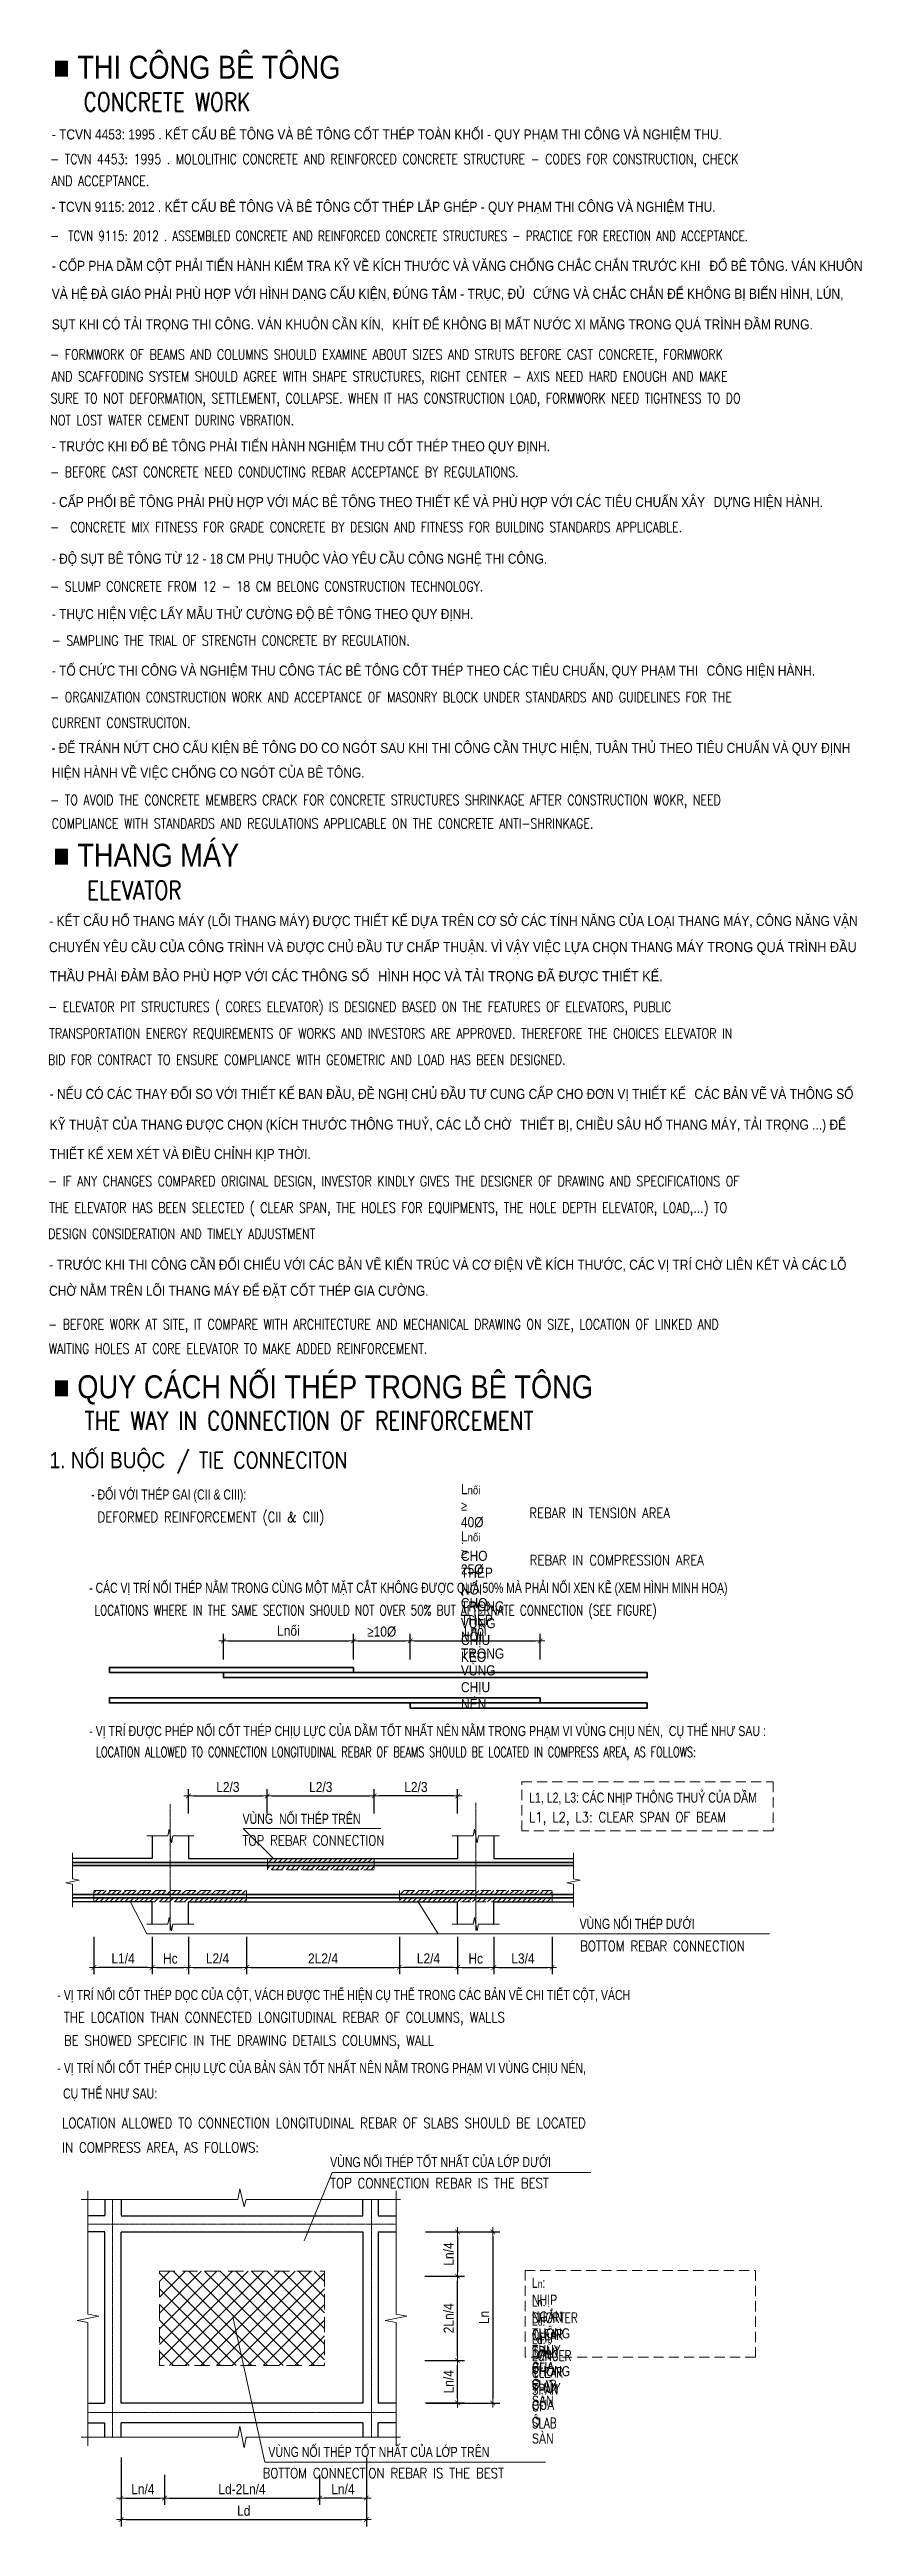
# Model space of a CAD drawing. Header units: millimetres. Extents: x 408913 to 1237273, y -191467 to -86666.
# Drawn here: x 542336 to 560046, y -185323 to -131359 of the extents above; entities that cross this region are included whole.
import ezdxf
from ezdxf.enums import TextEntityAlignment as Align

# ---------------------------------------------------------------- set-up
doc = ezdxf.new("R2010")
doc.units = ezdxf.units.MM
doc.header["$LTSCALE"] = 35
doc.header["$PDMODE"] = 3
for name, pattern in [('CENTER2', [1.125, 0.75, -0.125, 0.125, -0.125]), ('DASHED2', [0.375, 0.25, -0.125]), ('HIDDEN', [9.525, 6.35, -3.175])]:
    doc.linetypes.add(name, pattern=pattern)
for name, color, linetype, lineweight in [('01AXIS', 5, 'CENTER2', 15), ('02DIM', 1, 'Continuous', 18), ('03BORDER', 3, 'Continuous', 25), ('04HIDDEN', 8, 'HIDDEN', 20), ('08MATERIAL', 9, 'Continuous', 9), ('14PATH', 1, 'Continuous', 15), ('NDC_S_DIM', 1, 'Continuous', 9), ('NDC_S_ENG TEXT', 2, 'Continuous', 9), ('NDC_S_HATCH MATERIAL', 8, 'Continuous', 13), ('NDC_S_REBAR', 4, 'Continuous', 35), ('NDC_S_VN TEXT', 7, 'Continuous', 9)]:
    doc.layers.add(name, color=color, linetype=linetype, lineweight=lineweight)
doc.layers.add('DIM', color=1, linetype='Continuous')
doc.styles.add('NDC_ARIAL', font='arial.ttf', dxfattribs={"width": 0.85})
doc.styles.add('NDC_ROMANS', font='romans.shx', dxfattribs={"width": 0.8})
doc.dimstyles.new('NDC_1-100', dxfattribs={"dimscale": 100, "dimtxt": 2.2, "dimasz": 1, "dimexe": 1.5, "dimexo": 2, "dimgap": 0.8, "dimtad": 1, "dimdec": 0, "dimdsep": 46, "dimtxsty": 'NDC_ARIAL', "dimblk": 'DIMMARK', "dimcen": 49999.938995, "dimdle": 1.5, "dimclrd": 1, "dimclre": 1, "dimclrt": 3, "dimadec": 0, "dimazin": 0, "dimtfac": 1, "dimtdec": 0, "dimtix": 1, "dimtmove": 2, "dimatfit": 3, "dimfxl": 1, "dimarcsym": 0})
pattern_1 = [(45, (502524.425, 2037321.985), (-54.262588, 54.262588), [])]

msp = doc.modelspace()

# ---------------------------------------------------------------- texts
at = {"layer": 'NDC_S_ENG TEXT', "style": 'NDC_ROMANS'}
for s, height, width, p in [('CONCRETE WORK', 400, 0.8, (543079.8, -132699.4)), ('- TCVN 4453: 1995 . MOLOLITHIC CONCRETE AND REINFORCED CONCRETE STRUCTURE - CODES FOR CONSTRUCTION, CHECK', 220, 0.8, (542352.3, -133855.5)), ('AND ACCEPTANCE.', 220, 0.8, (542377.4, -134332.2)), ('- ', 220, 0.8, (542352.3, -135530.2)), ('TCVN 9115: 2012 . ASSEMBLED CONCRETE AND REINFORCED CONCRETE STRUCTURES - PRACTICE FOR ERECTION AND ACCEPTANCE.', 220, 0.75, (542746.2, -135530.2)), ('- FORMWORK OF BEAMS AND COLUMNS SHOULD EXAMINE ABOUT SIZES AND STRUTS BEFORE CAST CONCRETE, FORMWORK', 220, 0.8, (542352.3, -138114.2)), ('AND SCAFFODING SYSTEM SHOULD AGREE WITH SHAPE STRUCTURES, RIGHT CENTER - AXIS NEED HARD ENOUGH AND MAKE', 220, 0.8, (542377.4, -138590.9)), ('SURE TO NOT DEFORMATION, SETTLEMENT, COLLAPSE. WHEN IT HAS CONSTRUCTION LOAD, FORMWORK NEED TIGHTNESS TO DO', 220, 0.8, (542360.7, -139067.6)), ('NOT LOST WATER CEMENT DURING VBRATION.', 220, 0.8, (542352.3, -139544.2)), ('- BEFORE CAST CONCRETE NEED CONDUCTING REBAR ACCEPTANCE BY REGULATIONS.', 220, 0.8, (542352.3, -140673.5)), ('-  CONCRETE MIX FITNESS FOR GRADE CONCRETE BY DESIGN AND FITNESS FOR BUILDING STANDARDS APPLICABLE.', 220, 0.8, (542352.3, -141873.6)), ('- SLUMP CONCRETE FROM 12 - 18 CM BELONG CONSTRUCTION TECHNOLOGY.', 220, 0.8, (542352.3, -143165.6)), ('- SAMPLING THE TRIAL OF STRENGTH CONCRETE BY REGULATION.', 220, 0.8, (542385.8, -144345.1)), ('- ORGANIZATION CONSTRUCTION WORK AND ACCEPTANCE OF MASONRY BLOCK UNDER STANDARDS AND GUIDELINES FOR THE', 220, 0.8, (542352.3, -145578.8)), ('CURRENT CONSTRUCITON.', 220, 0.8, (542385.8, -146136.8)), ('- TO AVOID THE CONCRETE MEMBERS CRACK FOR CONCRETE STRUCTURES SHRINKAGE AFTER CONSTRUCTION WOKR, NEED', 220, 0.8, (542352.3, -147819.9)), ('COMPLIANCE WITH STANDARDS AND REGULATIONS APPLICABLE ON THE CONCRETE ANTI-SHRINKAGE.', 220, 0.8, (542385.8, -148332.7)), ('ELEVATOR', 400, 0.8, (543157, -149876.5)), ('- ELEVATOR PIT STRUCTURES ( CORES ELEVATOR) IS DESIGNED BASED ON THE FEATURES OF ELEVATORS, PUBLIC', 220, 0.8, (542305.8, -152326.9)), ('TRANSPORTATION ENERGY REQUIREMENTS OF WORKS AND INVESTORS ARE APPROVED. THEREFORE THE CHOICES ELEVATOR IN', 220, 0.8, (542331, -152908)), ('BID FOR CONTRACT TO ENSURE COMPLIANCE WITH GEOMETRIC AND LOAD HAS BEEN DESIGNED.', 220, 0.8, (542305.8, -153478.6)), ('- IF ANY CHANGES COMPARED ORIGINAL DESIGN, INVESTOR KINDLY GIVES THE DESIGNER OF DRAWING AND SPECIFICATIONS OF', 220, 0.8, (542305.8, -156124.4)), ('THE ELEVATOR HAS BEEN SELECTED ( CLEAR SPAN, THE HOLES FOR EQUIPMENTS, THE HOLE DEPTH ELEVATOR, LOAD,...) TO', 220, 0.8, (542332.1, -156701)), ('DESIGN CONSIDERATION AND TIMELY ADJUSTMENT', 220, 0.8, (542306.9, -157268.7)), ('- BEFORE WORK AT SITE, IT COMPARE WITH ARCHITECTURE AND MECHANICAL DRAWING ON SIZE, LOCATION OF LINKED AND', 220, 0.8, (542305.8, -159242.4)), ('WAITING HOLES AT CORE ELEVATOR TO MAKE ADDED REINFORCEMENT.', 220, 0.8, (542322.6, -159773)), ('TOP REBAR CONNECTION', 220, 0.85, (546546.9, -170487.4)), ('BOTTOM REBAR CONNECTION', 220, 0.85, (553908.1, -172787.4)), ('TOP CONNECTION REBAR IS THE BEST', 220, 0.85, (548456.7, -177955.2)), ('BOTTOM CONNECTION REBAR IS THE BEST', 220, 0.85, (546982.7, -184270))]:
    msp.add_text(s, height=height, dxfattribs=dict(at, width=width)).set_placement(p)
for s, height, width, p in [('/ TIE CONNECITON', 350, 0.85, (545111.2, -162092.7)), ('DEFORMED REINFORCEMENT (CII & CIII)', 220, 0.85, (543383.7, -163329.4)), ('REBAR IN TENSION AREA', 220, 0.85, (552799.2, -163242)), ('REBAR IN COMPRESSION AREA', 220, 0.85, (552809.2, -164269.8)), ('LOCATIONS WHERE IN THE SAME SECTION SHOULD NOT OVER 50%%% BUT ALTERNATE CONNECTION (SEE FIGURE)', 220, 0.75, (543319, -165363.7)), ('LOCATION ALLOWED TO CONNECTION LONGITUDINAL REBAR OF BEAMS SHOULD BE LOCATED IN COMPRESS AREA, AS FOLLOWS:', 220, 0.7, (543349.2, -168450.5)), ('L1, L2, L3: CLEAR SPAN OF BEAM', 220, 0.85, (552795.9, -169870.6)), ('THE LOCATION THAN CONNECTED LONGITUDINAL REBAR OF COLUMNS, WALLS ', 220, 0.85, (542651.3, -174230.4)), ('BE SHOWED SPECIFIC IN THE DRAWING DETAILS COLUMNS, WALL', 220, 0.85, (542651.3, -174736.4)), ('LOCATION ALLOWED TO CONNECTION LONGITUDINAL REBAR OF SLABS SHOULD BE LOCATED ', 220, 0.85, (542612.2, -176533.4)), ('IN COMPRESS AREA, AS FOLLOWS:', 220, 0.85, (542612.2, -177064.4))]:
    msp.add_text(s, height=height, dxfattribs=dict(at, width=width)).set_placement(p, align=Align.MIDDLE_LEFT)
at = {"layer": 'NDC_S_ENG TEXT', "attachment_point": 1, "style": 'NDC_ROMANS'}
for s, insert, char_height, width in [('THE WAY IN CONNECTION OF REINFORCEMENT', (543099.6, -161032.8), 400, 15671.929), ('{\\W0.75;L\\H0.8x;n\\H1.25x;: SHORTER CLEAR SPAN OF SLAB}', (552857.9, -180300.8), 220, 0.75), ('{\\W0.75;L\\H0.8x;d\\H1.25x;: LONGER CLEAR SPAN OF SLAB}', (552857.9, -181125.3), 220, 0.75)]:
    msp.add_mtext(s, dxfattribs=dict(at, insert=insert, char_height=char_height, width=width))
at = {"layer": 'NDC_S_VN TEXT', "style": 'NDC_ARIAL'}
for s, height, width, p in [('■ THI CÔNG BÊ TÔNG', 500, 0.85, (542419.1, -131994.7)), ('- TCVN 4453: 1995 . KẾT CẤU BÊ TÔNG VÀ BÊ TÔNG CỐT THÉP TOÀN KHỐI - QUY PHẠM THI CÔNG VÀ NGHIỆM THU.', 220, 0.85, (542385.8, -133318.9)), ('- TCVN 9115: 2012 . KẾT CẤU BÊ TÔNG VÀ BÊ TÔNG CỐT THÉP LẮP GHÉP - QUY PHẠM THI CÔNG VÀ NGHIỆM THU.', 220, 0.85, (542377.5, -134895.5)), ('- CỐP PHA DẦM CỘT PHẢI TIẾN HÀNH KIỂM TRA KỸ VỀ KÍCH THƯỚC VÀ VĂNG CHỐNG CHẮC CHẮN TRƯỚC KHI ', 220, 0.85, (542385.8, -136180.9)), ('ĐỔ BÊ TÔNG. VÁN KHUÔN', 220, 0.85, (556728.8, -136180.9)), ('VÀ HỆ ĐÀ GIÁO PHẢI PHÙ HỢP VỚI HÌNH DẠNG CẤU KIỆN, ĐÚNG TÂM - TRỤC, ĐỦ ', 220, 0.85, (542385.8, -136790.9)), ('CỨNG VÀ CHẮC CHẮN ĐỂ KHÔNG BỊ BIẾN HÌNH, LÚN,', 220, 0.85, (552883.5, -136790.9)), ('SỤT KHI CÓ TẢI TRỌNG THI CÔNG. VÁN KHUÔN CẦN KÍN, ', 220, 0.85, (542385.8, -137457.2)), ('KHÍT ĐỂ KHÔNG BỊ MẤT NƯỚC XI MĂNG TRONG QUÁ TRÌNH ĐẦM RUNG.', 220, 0.85, (549813.8, -137457.2)), ('- TRƯỚC KHI ĐỔ BÊ TÔNG PHẢI TIẾN HÀNH NGHIỆM THU CỐT THÉP THEO QUY ĐỊNH.', 220, 0.85, (542385.8, -140114.4)), ('- CẤP PHỐI BÊ TÔNG PHẢI PHÙ HỢP VỚI MÁC BÊ TÔNG THEO THIẾT KẾ VÀ PHÙ HỢP VỚI CÁC TIÊU CHUẨN XÂY ', 220, 0.85, (542385.8, -141327.6)), ('DỰNG HIỆN HÀNH.', 220, 0.85, (556819.8, -141327.6)), ('- ĐỘ SỤT BÊ TÔNG TỪ 12 - 18 CM PHỤ THUỘC VÀO YÊU CẦU CÔNG NGHỆ THI CÔNG.', 220, 0.85, (542385.8, -142562.6)), ('- THỰC HIỆN VIỆC LẤY MẪU THỬ CƯỜNG ĐỘ BÊ TÔNG THEO QUY ĐỊNH.', 220, 0.85, (542385.8, -143767.9)), ('- TỔ CHỨC THI CÔNG VÀ NGHIỆM THU CÔNG TÁC BÊ TÔNG CỐT THÉP THEO CÁC TIÊU CHUẨN, QUY PHẠM THI ', 220, 0.85, (542385.8, -145000.5)), ('CÔNG HIỆN HÀNH.', 220, 0.85, (556667.9, -145000.5)), ('- ĐỂ TRÁNH NỨT CHO CẤU KIỆN BÊ TÔNG DO CO NGÓT SAU KHI THI CÔNG CẦN THỰC HIỆN, TUÂN THỦ THEO TIÊU CHUẨN VÀ QUY ĐỊNH', 220, 0.85, (542377.5, -146684.6)), ('HIỆN HÀNH VỀ VIỆC CHỐNG CO NGÓT CỦA BÊ TÔNG.', 220, 0.85, (542385.8, -147224)), ('■ THANG MÁY', 500, 0.85, (542419.1, -149162.6)), ('- KẾT CẤU HỐ THANG MÁY (LÕI THANG MÁY) ĐƯỢC THIẾT KẾ DỰA TRÊN CƠ SỞ CÁC TÍNH NĂNG CỦA LOẠI THANG MÁY, CÔNG NĂNG VẬN', 220, 0.85, (542331.1, -150455)), ('CHUYỂN YÊU CẦU CỦA CÔNG TRÌNH VÀ ĐƯỢC CHỦ ĐẦU TƯ CHẤP THUẬN. VÌ VẬY VIỆC LỰA CHỌN THANG ', 220, 0.85, (542326.4, -151023.6)), ('MÁY TRONG QUÁ TRÌNH ĐẦU', 220, 0.9, (556007.3, -151023.6)), ('THẦU PHẢI ĐẢM BẢO PHÙ HỢP VỚI CÁC THÔNG SỐ ', 220, 0.9, (542339.4, -151657)), ('HÌNH HỌC VÀ TẢI TRỌNG ĐÃ ĐƯỢC THIẾT KẾ.', 220, 0.9, (549504.8, -151657)), ('- NẾU CÓ CÁC THAY ĐỔI SO VỚI THIẾT KẾ BAN ĐẦU, ĐỀ NGHỊ CHỦ ĐẦU TƯ CUNG CẤP CHO ĐƠN VỊ THIẾT KẾ ', 220, 0.85, (542339.4, -154222.9)), ('CÁC BẢN VẼ VÀ THÔNG SỐ', 220, 0.85, (556402.2, -154222.9)), ('KỸ THUẬT CỦA THANG ĐƯỢC CHỌN (KÍCH THƯỚC THÔNG THUỶ, CÁC LỖ CHỜ ', 220, 0.85, (542340.5, -154890.5)), ('THIẾT BỊ, CHIỀU SÂU HỐ THANG MÁY, TẢI TRỌNG ...) ĐỂ', 220, 0.85, (552597.7, -154890.5)), ('THIẾT KẾ XEM XÉT VÀ ĐIỀU CHỈNH KỊP THỜI.', 220, 0.85, (542340.5, -155532)), ('- TRƯỚC KHI THI CÔNG CẦN ĐỐI CHIẾU VỚI CÁC BẢN VẼ KIẾN TRÚC VÀ CƠ ĐIỆN VỀ KÍCH THƯỚC, CÁC VỊ TRÍ CHỜ LIÊN KẾT VÀ CÁC LỖ', 220, 0.85, (542331.1, -157944.4)), ('CHỜ NẰM TRÊN LÕI THANG MÁY ĐỂ ĐẶT CỐT THÉP GIA CƯỜNG.', 220, 0.85, (542327.5, -158511.3)), ('■ QUY CÁCH NỐI THÉP TRONG BÊ TÔNG', 500, 0.85, (542419.1, -160743.2)), ('VÙNG  NỐI THÉP TRÊN', 220, 0.75, (546546.9, -170015.4)), ('VÙNG NỐI THÉP DƯỚI', 220, 0.75, (553897.6, -172304)), ('VÙNG NỐI THÉP TỐT NHẤT CỦA LỚP DƯỚI', 220, 0.75, (548456.7, -177493.2)), ('VÙNG NỐI THÉP TỐT NHẤT CỦA LỚP TRÊN', 220, 0.75, (547109.2, -183808.5))]:
    msp.add_text(s, height=height, dxfattribs=dict(at, width=width)).set_placement(p)
for s, height, width, p in [('1. NỐI BUỘC', 350, 0.85, (542339.4, -162092.7)), ('- ĐỐI VỚI THÉP GAI (CII & CIII):', 220, 0.75, (543242.7, -162840.7)), ('- CÁC VỊ TRÍ NỐI THÉP NẰM TRONG CÙNG MỘT MẶT CẮT KHÔNG ĐƯỢC QUÁ 50%%% MÀ PHẢI NỐI XEN KẼ (XEM HÌNH MINH HOẠ)', 220, 0.74, (543202.3, -164873.2)), ('- VỊ TRÍ ĐƯỢC PHÉP NỐI CỐT THÉP CHỊU LỰC CỦA DẦM TỐT NHẤT NÊN NẰM TRONG PHẠM VI VÙNG CHỊU NÉN,  CỤ THỂ NHƯ SAU :', 220, 0.75, (543202.3, -167993.3)), ('L1, L2, L3: CÁC NHỊP THÔNG THUỶ CỦA DẦM', 220, 0.75, (552795.9, -169443.6)), ('- VỊ TRÍ NỐI CỐT THÉP DỌC CỦA CỘT, VÁCH ĐƯỢC THỂ HIỆN CỤ THỂ TRONG CÁC BẢN VẼ CHI TIẾT CỘT, VÁCH', 220, 0.75, (542507.1, -173743.9)), ('- VỊ TRÍ NỐI CỐT THÉP CHỊU LỰC CỦA BẢN SÀN TỐT NHẤT NÊN NẰM TRONG PHẠM VI VÙNG CHỊU NÉN,', 220, 0.75, (542507.1, -175333.1)), ('CỤ THỂ NHƯ SAU:', 220, 0.75, (542631.5, -175890.6))]:
    msp.add_text(s, height=height, dxfattribs=dict(at, width=width)).set_placement(p, align=Align.MIDDLE_LEFT)
at = {"layer": 'NDC_S_VN TEXT', "char_height": 220, "width": 0.75, "attachment_point": 1, "style": 'NDC_ARIAL'}
for s, insert in [('L{\\H0.8x;nối} {\\fSymbol|b0|i0|c2|p18;\\H0.9583x;³} 40%%C  : CHO THÉP NỐI TRONG VÙNG CHỊU KÉO', (551308.9, -162614.9)), ('{\\fArial|b0|i0|c0|p34;\\W0.85;L\\H0.8x;nối\\H1.25x; \\fSymbol|b0|i0|c2|p18;\\H0.9583x;³\\fArial|b0|i0|c0|p34;\\H1.0435x; 25%%C  : CHO THÉP NỐI TRONG VÙNG CHỊU NÉN}', (551308.9, -163642.7)), ('{\\W0.75;L\\H0.8x;n\\H1.25x;: NHỊP NGẮN THÔNG THỦY CỦA Ô SÀN}', (552857.9, -179904.8)), ('{\\W0.75;L\\H0.8x;d\\H1.25x;: NHỊP DÀI THÔNG THỦY CỦA Ô SÀN}', (552857.9, -180729.3))]:
    msp.add_mtext(s, dxfattribs=dict(at, insert=insert))

# ---------------------------------------------------------------- blocks, each defined once
blk = doc.blocks.new('DIMMARK')
at = {"layer": 'NDC_S_DIM', "color": 1}
blk.add_line((-1.5, 0), (1, 0), dxfattribs=at)
at = {"layer": 'NDC_S_DIM', "color": 2, "const_width": 0.15}
blk.add_lwpolyline([(-0.5, -0.5), (0.5, 0.5)], dxfattribs=at)
blk = doc.blocks.new('*D2')
at = {"layer": 'DEFPOINTS', "color": 0, "ltscale": 30, "transparency": 16777216}
for p in [(548963, -166029), (546130, -166634), (548963, -166634)]:
    blk.add_point(p, dxfattribs=at)
at = {"layer": 'DIM', "color": 1, "lineweight": -2, "ltscale": 30, "transparency": 16777216}
for p, q in [((546130, -166434), (546130, -165879)), ((546230, -166029), (548863, -166029)), ((548963, -166434), (548963, -165879))]:
    blk.add_line(p, q, dxfattribs=at)
at = {"layer": 'DIM', "color": 1, "lineweight": -2, "ltscale": 30, "transparency": 16777216, "xscale": 100, "yscale": 100, "zscale": 100, "rotation": 180}
blk.add_blockref('DIMMARK', (546130, -166029), dxfattribs=at)
at = {"layer": 'DIM', "color": 1, "lineweight": -2, "ltscale": 30, "transparency": 16777216, "xscale": 100, "yscale": 100, "zscale": 100}
blk.add_blockref('DIMMARK', (548963, -166029), dxfattribs=at)
at = {"layer": 'DIM', "color": 3, "ltscale": 30, "transparency": 16777216, "insert": (547546, -165810), "char_height": 220, "attachment_point": 5, "style": 'NDC_ARIAL'}
blk.add_mtext('Lnối', dxfattribs=at)
blk = doc.blocks.new('*D3')
at = {"layer": 'DEFPOINTS', "color": 0, "ltscale": 30, "transparency": 16777216}
for p in [(553036, -166029), (550203, -166634), (553036, -166634)]:
    blk.add_point(p, dxfattribs=at)
at = {"layer": 'DIM', "color": 1, "lineweight": -2, "ltscale": 30, "transparency": 16777216}
for p, q in [((550203, -166434), (550203, -165879)), ((550303, -166029), (552936, -166029)), ((553036, -166434), (553036, -165879))]:
    blk.add_line(p, q, dxfattribs=at)
at = {"layer": 'DIM', "color": 1, "lineweight": -2, "ltscale": 30, "transparency": 16777216, "xscale": 100, "yscale": 100, "zscale": 100, "rotation": 180}
blk.add_blockref('DIMMARK', (550203, -166029), dxfattribs=at)
at = {"layer": 'DIM', "color": 1, "lineweight": -2, "ltscale": 30, "transparency": 16777216, "xscale": 100, "yscale": 100, "zscale": 100}
blk.add_blockref('DIMMARK', (553036, -166029), dxfattribs=at)
at = {"layer": 'DIM', "color": 3, "ltscale": 30, "transparency": 16777216, "insert": (551620, -165810), "char_height": 220, "attachment_point": 5, "style": 'NDC_ARIAL'}
blk.add_mtext('Lnối', dxfattribs=at)
blk = doc.blocks.new('*D4')
at = {"layer": 'DEFPOINTS', "color": 0, "ltscale": 30, "transparency": 16777216}
for p in [(550203, -166029), (548963, -166634), (550203, -166634)]:
    blk.add_point(p, dxfattribs=at)
at = {"layer": 'DIM', "color": 1, "lineweight": -2, "ltscale": 30, "transparency": 16777216}
for p, q in [((548963, -166434), (548963, -165879)), ((549063, -166029), (550103, -166029)), ((550203, -166434), (550203, -165879))]:
    blk.add_line(p, q, dxfattribs=at)
at = {"layer": 'DIM', "color": 1, "lineweight": -2, "ltscale": 30, "transparency": 16777216, "xscale": 100, "yscale": 100, "zscale": 100, "rotation": 180}
blk.add_blockref('DIMMARK', (548963, -166029), dxfattribs=at)
at = {"layer": 'DIM', "color": 1, "lineweight": -2, "ltscale": 30, "transparency": 16777216, "xscale": 100, "yscale": 100, "zscale": 100}
blk.add_blockref('DIMMARK', (550203, -166029), dxfattribs=at)
at = {"layer": 'DIM', "color": 3, "ltscale": 30, "transparency": 16777216, "insert": (549583, -165830), "char_height": 220, "attachment_point": 5, "style": 'NDC_ARIAL'}
blk.add_mtext('{\\fSymbol|b0|i0|c2|p17;³}10%%C', dxfattribs=at)
blk = doc.blocks.new('*D5')
at = {"layer": 'DEFPOINTS', "color": 0, "ltscale": 30, "transparency": 16777216}
for p in [(545366, -172280), (546636, -172280), (546636, -173143)]:
    blk.add_point(p, dxfattribs=at)
at = {"layer": 'DIM', "color": 1, "lineweight": -2, "ltscale": 30, "transparency": 16777216}
for p, q in [((545366, -172480), (545366, -173293)), ((546636, -172480), (546636, -173293)), ((545466, -173143), (546536, -173143))]:
    blk.add_line(p, q, dxfattribs=at)
at = {"layer": 'DIM', "color": 1, "lineweight": -2, "ltscale": 30, "transparency": 16777216, "xscale": 100, "yscale": 100, "zscale": 100, "rotation": 180}
blk.add_blockref('DIMMARK', (545366, -173143), dxfattribs=at)
at = {"layer": 'DIM', "color": 1, "lineweight": -2, "ltscale": 30, "transparency": 16777216, "xscale": 100, "yscale": 100, "zscale": 100}
blk.add_blockref('DIMMARK', (546636, -173143), dxfattribs=at)
at = {"layer": 'DIM', "color": 3, "ltscale": 30, "transparency": 16777216, "insert": (546001, -172949), "char_height": 220, "attachment_point": 5, "style": 'NDC_ARIAL'}
blk.add_mtext('L2/4', dxfattribs=at)
blk = doc.blocks.new('*D6')
at = {"layer": 'DEFPOINTS', "color": 0, "ltscale": 30, "transparency": 16777216}
for p in [(549967, -172280), (551238, -172280), (549967, -173143)]:
    blk.add_point(p, dxfattribs=at)
at = {"layer": 'DIM', "color": 1, "lineweight": -2, "ltscale": 30, "transparency": 16777216}
for p, q in [((549967, -172480), (549967, -173293)), ((551238, -172480), (551238, -173293)), ((551138, -173143), (550067, -173143))]:
    blk.add_line(p, q, dxfattribs=at)
at = {"layer": 'DIM', "color": 1, "lineweight": -2, "ltscale": 30, "transparency": 16777216, "xscale": 100, "yscale": 100, "zscale": 100, "rotation": 180}
blk.add_blockref('DIMMARK', (549967, -173143), dxfattribs=at)
at = {"layer": 'DIM', "color": 1, "lineweight": -2, "ltscale": 30, "transparency": 16777216, "xscale": 100, "yscale": 100, "zscale": 100}
blk.add_blockref('DIMMARK', (551238, -173143), dxfattribs=at)
at = {"layer": 'DIM', "color": 3, "ltscale": 30, "transparency": 16777216, "insert": (550602, -172949), "char_height": 220, "attachment_point": 5, "style": 'NDC_ARIAL'}
blk.add_mtext('L2/4', dxfattribs=at)
blk = doc.blocks.new('*D7')
at = {"layer": 'DEFPOINTS', "color": 0, "ltscale": 30, "transparency": 16777216}
for p in [(546636, -172280), (549967, -172280), (549967, -173143)]:
    blk.add_point(p, dxfattribs=at)
at = {"layer": 'DIM', "color": 1, "lineweight": -2, "ltscale": 30, "transparency": 16777216}
for p, q in [((546636, -172480), (546636, -173293)), ((549967, -172480), (549967, -173293)), ((546736, -173143), (549867, -173143))]:
    blk.add_line(p, q, dxfattribs=at)
at = {"layer": 'DIM', "color": 1, "lineweight": -2, "ltscale": 30, "transparency": 16777216, "xscale": 100, "yscale": 100, "zscale": 100, "rotation": 180}
blk.add_blockref('DIMMARK', (546636, -173143), dxfattribs=at)
at = {"layer": 'DIM', "color": 1, "lineweight": -2, "ltscale": 30, "transparency": 16777216, "xscale": 100, "yscale": 100, "zscale": 100}
blk.add_blockref('DIMMARK', (549967, -173143), dxfattribs=at)
at = {"layer": 'DIM', "color": 3, "ltscale": 30, "transparency": 16777216, "insert": (548302, -172949), "char_height": 220, "attachment_point": 5, "style": 'NDC_ARIAL'}
blk.add_mtext('2L2/4', dxfattribs=at)
blk = doc.blocks.new('*D8')
at = {"layer": 'DEFPOINTS', "color": 0, "ltscale": 30, "transparency": 16777216}
for p in [(543306, -172280), (544576, -172280), (543306, -173143)]:
    blk.add_point(p, dxfattribs=at)
at = {"layer": 'DIM', "color": 1, "lineweight": -2, "ltscale": 30, "transparency": 16777216}
for p, q in [((543306, -172480), (543306, -173293)), ((544576, -172480), (544576, -173293)), ((544476, -173143), (543406, -173143))]:
    blk.add_line(p, q, dxfattribs=at)
at = {"layer": 'DIM', "color": 1, "lineweight": -2, "ltscale": 30, "transparency": 16777216, "xscale": 100, "yscale": 100, "zscale": 100, "rotation": 180}
blk.add_blockref('DIMMARK', (543306, -173143), dxfattribs=at)
at = {"layer": 'DIM', "color": 1, "lineweight": -2, "ltscale": 30, "transparency": 16777216, "xscale": 100, "yscale": 100, "zscale": 100}
blk.add_blockref('DIMMARK', (544576, -173143), dxfattribs=at)
at = {"layer": 'DIM', "color": 3, "ltscale": 30, "transparency": 16777216, "insert": (543941, -172949), "char_height": 220, "attachment_point": 5, "style": 'NDC_ARIAL'}
blk.add_mtext('L1/4', dxfattribs=at)
blk = doc.blocks.new('*D9')
at = {"layer": 'DEFPOINTS', "color": 0, "ltscale": 30, "transparency": 16777216}
for p in [(552027, -172280), (553297, -172280), (553297, -173143)]:
    blk.add_point(p, dxfattribs=at)
at = {"layer": 'DIM', "color": 1, "lineweight": -2, "ltscale": 30, "transparency": 16777216}
for p, q in [((552027, -172480), (552027, -173293)), ((553297, -172480), (553297, -173293)), ((552127, -173143), (553197, -173143))]:
    blk.add_line(p, q, dxfattribs=at)
at = {"layer": 'DIM', "color": 1, "lineweight": -2, "ltscale": 30, "transparency": 16777216, "xscale": 100, "yscale": 100, "zscale": 100, "rotation": 180}
blk.add_blockref('DIMMARK', (552027, -173143), dxfattribs=at)
at = {"layer": 'DIM', "color": 1, "lineweight": -2, "ltscale": 30, "transparency": 16777216, "xscale": 100, "yscale": 100, "zscale": 100}
blk.add_blockref('DIMMARK', (553297, -173143), dxfattribs=at)
at = {"layer": 'DIM', "color": 3, "ltscale": 30, "transparency": 16777216, "insert": (552662, -172949), "char_height": 220, "attachment_point": 5, "style": 'NDC_ARIAL'}
blk.add_mtext('L3/4', dxfattribs=at)
blk = doc.blocks.new('*D10')
at = {"layer": 'DEFPOINTS', "color": 0, "ltscale": 30, "transparency": 16777216}
for p in [(547087, -169408), (545366, -169990), (547087, -169990)]:
    blk.add_point(p, dxfattribs=at)
at = {"layer": 'DIM', "color": 1, "lineweight": -2, "ltscale": 30, "transparency": 16777216}
for p, q in [((545366, -169790), (545366, -169258)), ((545466, -169408), (546987, -169408)), ((547087, -169790), (547087, -169258))]:
    blk.add_line(p, q, dxfattribs=at)
at = {"layer": 'DIM', "color": 1, "lineweight": -2, "ltscale": 30, "transparency": 16777216, "xscale": 100, "yscale": 100, "zscale": 100, "rotation": 180}
blk.add_blockref('DIMMARK', (545366, -169408), dxfattribs=at)
at = {"layer": 'DIM', "color": 1, "lineweight": -2, "ltscale": 30, "transparency": 16777216, "xscale": 100, "yscale": 100, "zscale": 100}
blk.add_blockref('DIMMARK', (547087, -169408), dxfattribs=at)
at = {"layer": 'DIM', "color": 3, "ltscale": 30, "transparency": 16777216, "insert": (546226, -169214), "char_height": 220, "attachment_point": 5, "style": 'NDC_ARIAL'}
blk.add_mtext('L2/3', dxfattribs=at)
blk = doc.blocks.new('*D11')
at = {"layer": 'DEFPOINTS', "color": 0, "ltscale": 30, "transparency": 16777216}
for p in [(549417, -169408), (549417, -169990), (551238, -169990)]:
    blk.add_point(p, dxfattribs=at)
at = {"layer": 'DIM', "color": 1, "lineweight": -2, "ltscale": 30, "transparency": 16777216}
for p, q in [((549417, -169790), (549417, -169258)), ((551138, -169408), (549517, -169408)), ((551238, -169790), (551238, -169258))]:
    blk.add_line(p, q, dxfattribs=at)
at = {"layer": 'DIM', "color": 1, "lineweight": -2, "ltscale": 30, "transparency": 16777216, "xscale": 100, "yscale": 100, "zscale": 100, "rotation": 180}
blk.add_blockref('DIMMARK', (549417, -169408), dxfattribs=at)
at = {"layer": 'DIM', "color": 1, "lineweight": -2, "ltscale": 30, "transparency": 16777216, "xscale": 100, "yscale": 100, "zscale": 100}
blk.add_blockref('DIMMARK', (551238, -169408), dxfattribs=at)
at = {"layer": 'DIM', "color": 3, "ltscale": 30, "transparency": 16777216, "insert": (550327, -169214), "char_height": 220, "attachment_point": 5, "style": 'NDC_ARIAL'}
blk.add_mtext('L2/3', dxfattribs=at)
blk = doc.blocks.new('*D12')
at = {"layer": 'DEFPOINTS', "color": 0, "ltscale": 30, "transparency": 16777216}
for p in [(549417, -169408), (547087, -169990), (549417, -169990)]:
    blk.add_point(p, dxfattribs=at)
at = {"layer": 'DIM', "color": 1, "lineweight": -2, "ltscale": 30, "transparency": 16777216}
for p, q in [((547087, -169790), (547087, -169258)), ((547187, -169408), (549317, -169408)), ((549417, -169790), (549417, -169258))]:
    blk.add_line(p, q, dxfattribs=at)
at = {"layer": 'DIM', "color": 1, "lineweight": -2, "ltscale": 30, "transparency": 16777216, "xscale": 100, "yscale": 100, "zscale": 100, "rotation": 180}
blk.add_blockref('DIMMARK', (547087, -169408), dxfattribs=at)
at = {"layer": 'DIM', "color": 1, "lineweight": -2, "ltscale": 30, "transparency": 16777216, "xscale": 100, "yscale": 100, "zscale": 100}
blk.add_blockref('DIMMARK', (549417, -169408), dxfattribs=at)
at = {"layer": 'DIM', "color": 3, "ltscale": 30, "transparency": 16777216, "insert": (548252, -169214), "char_height": 220, "attachment_point": 5, "style": 'NDC_ARIAL'}
blk.add_mtext('L2/3', dxfattribs=at)
blk = doc.blocks.new('*D13')
at = {"layer": 'DEFPOINTS', "color": 0, "ltscale": 30, "transparency": 16777216}
for p in [(550354, -178904), (550354, -182634), (552005, -182634)]:
    blk.add_point(p, dxfattribs=at)
at = {"layer": 'DIM', "color": 1, "lineweight": -2, "ltscale": 30, "transparency": 16777216}
for p, q in [((550554, -178904), (552155, -178904)), ((552005, -179004), (552005, -182534)), ((550554, -182634), (552155, -182634))]:
    blk.add_line(p, q, dxfattribs=at)
at = {"layer": 'DIM', "color": 1, "lineweight": -2, "ltscale": 30, "transparency": 16777216, "xscale": 100, "yscale": 100, "zscale": 100}
for p, rotation in [((552005, -178904), 90), ((552005, -182634), 270)]:
    blk.add_blockref('DIMMARK', p, dxfattribs=dict(at, rotation=rotation))
at = {"layer": 'DIM', "color": 3, "ltscale": 30, "transparency": 16777216, "insert": (551815, -180769), "char_height": 220, "attachment_point": 5, "rotation": 90, "style": 'NDC_ARIAL'}
blk.add_mtext('Ln', dxfattribs=at)
blk = doc.blocks.new('*D14')
at = {"layer": 'DEFPOINTS', "color": 0, "ltscale": 30, "transparency": 16777216}
for p in [(543898, -183618), (549248, -183618), (549248, -185173)]:
    blk.add_point(p, dxfattribs=at)
at = {"layer": 'DIM', "color": 1, "lineweight": -2, "ltscale": 30, "transparency": 16777216}
for p, q in [((543898, -183818), (543898, -185323)), ((549248, -183818), (549248, -185323)), ((543998, -185173), (549148, -185173))]:
    blk.add_line(p, q, dxfattribs=at)
at = {"layer": 'DIM', "color": 1, "lineweight": -2, "ltscale": 30, "transparency": 16777216, "xscale": 100, "yscale": 100, "zscale": 100, "rotation": 180}
blk.add_blockref('DIMMARK', (543898, -185173), dxfattribs=at)
at = {"layer": 'DIM', "color": 1, "lineweight": -2, "ltscale": 30, "transparency": 16777216, "xscale": 100, "yscale": 100, "zscale": 100}
blk.add_blockref('DIMMARK', (549248, -185173), dxfattribs=at)
at = {"layer": 'DIM', "color": 3, "ltscale": 30, "transparency": 16777216, "insert": (546573, -184981), "char_height": 220, "attachment_point": 5, "style": 'NDC_ARIAL'}
blk.add_mtext('Ld', dxfattribs=at)
blk = doc.blocks.new('*D15')
at = {"layer": 'DEFPOINTS', "color": 0, "ltscale": 30, "transparency": 16777216}
for p in [(550337, -178905), (550337, -179871), (551235, -179871)]:
    blk.add_point(p, dxfattribs=at)
at = {"layer": 'DIM', "color": 1, "lineweight": -2, "ltscale": 30, "transparency": 16777216}
for p, q in [((550537, -178905), (551385, -178905)), ((551235, -179005), (551235, -179771)), ((550537, -179871), (551385, -179871))]:
    blk.add_line(p, q, dxfattribs=at)
at = {"layer": 'DIM', "color": 1, "lineweight": -2, "ltscale": 30, "transparency": 16777216, "xscale": 100, "yscale": 100, "zscale": 100}
for p, rotation in [((551235, -178905), 90), ((551235, -179871), 270)]:
    blk.add_blockref('DIMMARK', p, dxfattribs=dict(at, rotation=rotation))
at = {"layer": 'DIM', "color": 3, "ltscale": 30, "transparency": 16777216, "insert": (551042, -179388), "char_height": 220, "attachment_point": 5, "rotation": 90, "style": 'NDC_ARIAL'}
blk.add_mtext('Ln/4', dxfattribs=at)
blk = doc.blocks.new('*D16')
at = {"layer": 'DEFPOINTS', "color": 0, "ltscale": 30, "transparency": 16777216}
for p in [(550337, -181706), (551235, -181706), (550337, -182633)]:
    blk.add_point(p, dxfattribs=at)
at = {"layer": 'DIM', "color": 1, "lineweight": -2, "ltscale": 30, "transparency": 16777216}
for p, q in [((550537, -181706), (551385, -181706)), ((551235, -182533), (551235, -181806)), ((550537, -182633), (551385, -182633))]:
    blk.add_line(p, q, dxfattribs=at)
at = {"layer": 'DIM', "color": 1, "lineweight": -2, "ltscale": 30, "transparency": 16777216, "xscale": 100, "yscale": 100, "zscale": 100}
for p, rotation in [((551235, -181706), 90), ((551235, -182633), 270)]:
    blk.add_blockref('DIMMARK', p, dxfattribs=dict(at, rotation=rotation))
at = {"layer": 'DIM', "color": 3, "ltscale": 30, "transparency": 16777216, "insert": (551042, -182170), "char_height": 220, "attachment_point": 5, "rotation": 90, "style": 'NDC_ARIAL'}
blk.add_mtext('Ln/4', dxfattribs=at)
blk = doc.blocks.new('*D17')
at = {"layer": 'DEFPOINTS', "color": 0, "ltscale": 30, "transparency": 16777216}
for p in [(550320, -179871), (551235, -179871), (550320, -181705)]:
    blk.add_point(p, dxfattribs=at)
at = {"layer": 'DIM', "color": 1, "lineweight": -2, "ltscale": 30, "transparency": 16777216}
for p, q in [((550520, -179871), (551385, -179871)), ((551235, -181605), (551235, -179971)), ((550520, -181705), (551385, -181705))]:
    blk.add_line(p, q, dxfattribs=at)
at = {"layer": 'DIM', "color": 1, "lineweight": -2, "ltscale": 30, "transparency": 16777216, "xscale": 100, "yscale": 100, "zscale": 100}
for p, rotation in [((551235, -179871), 90), ((551235, -181705), 270)]:
    blk.add_blockref('DIMMARK', p, dxfattribs=dict(at, rotation=rotation))
at = {"layer": 'DIM', "color": 3, "ltscale": 30, "transparency": 16777216, "insert": (551042, -180788), "char_height": 220, "attachment_point": 5, "rotation": 90, "style": 'NDC_ARIAL'}
blk.add_mtext('2Ln/4', dxfattribs=at)
blk = doc.blocks.new('*D18')
at = {"layer": 'DEFPOINTS', "color": 0, "ltscale": 30, "transparency": 16777216}
for p in [(543898, -183995), (544845, -183995), (544845, -184704)]:
    blk.add_point(p, dxfattribs=at)
at = {"layer": 'DIM', "color": 1, "lineweight": -2, "ltscale": 30, "transparency": 16777216}
for p, q in [((543898, -184195), (543898, -184854)), ((544845, -184195), (544845, -184854)), ((543998, -184704), (544745, -184704))]:
    blk.add_line(p, q, dxfattribs=at)
at = {"layer": 'DIM', "color": 1, "lineweight": -2, "ltscale": 30, "transparency": 16777216, "xscale": 100, "yscale": 100, "zscale": 100, "rotation": 180}
blk.add_blockref('DIMMARK', (543898, -184704), dxfattribs=at)
at = {"layer": 'DIM', "color": 1, "lineweight": -2, "ltscale": 30, "transparency": 16777216, "xscale": 100, "yscale": 100, "zscale": 100}
blk.add_blockref('DIMMARK', (544845, -184704), dxfattribs=at)
at = {"layer": 'DIM', "color": 3, "ltscale": 30, "transparency": 16777216, "insert": (544372, -184511), "char_height": 220, "attachment_point": 5, "style": 'NDC_ARIAL'}
blk.add_mtext('Ln/4', dxfattribs=at)
blk = doc.blocks.new('*D19')
at = {"layer": 'DEFPOINTS', "color": 0, "ltscale": 30, "transparency": 16777216}
for p in [(548224, -183995), (549248, -183995), (548224, -184704)]:
    blk.add_point(p, dxfattribs=at)
at = {"layer": 'DIM', "color": 1, "lineweight": -2, "ltscale": 30, "transparency": 16777216}
for p, q in [((548224, -184195), (548224, -184854)), ((549248, -184195), (549248, -184854)), ((549148, -184704), (548324, -184704))]:
    blk.add_line(p, q, dxfattribs=at)
at = {"layer": 'DIM', "color": 1, "lineweight": -2, "ltscale": 30, "transparency": 16777216, "xscale": 100, "yscale": 100, "zscale": 100, "rotation": 180}
blk.add_blockref('DIMMARK', (548224, -184704), dxfattribs=at)
at = {"layer": 'DIM', "color": 1, "lineweight": -2, "ltscale": 30, "transparency": 16777216, "xscale": 100, "yscale": 100, "zscale": 100}
blk.add_blockref('DIMMARK', (549248, -184704), dxfattribs=at)
at = {"layer": 'DIM', "color": 3, "ltscale": 30, "transparency": 16777216, "insert": (548736, -184511), "char_height": 220, "attachment_point": 5, "style": 'NDC_ARIAL'}
blk.add_mtext('Ln/4', dxfattribs=at)
blk = doc.blocks.new('*D20')
at = {"layer": 'DEFPOINTS', "color": 0, "ltscale": 30, "transparency": 16777216}
for p in [(544845, -183995), (548224, -183995), (548224, -184704)]:
    blk.add_point(p, dxfattribs=at)
at = {"layer": 'DIM', "color": 1, "lineweight": -2, "ltscale": 30, "transparency": 16777216}
for p, q in [((544845, -184195), (544845, -184854)), ((548224, -184195), (548224, -184854)), ((544945, -184704), (548124, -184704))]:
    blk.add_line(p, q, dxfattribs=at)
at = {"layer": 'DIM', "color": 1, "lineweight": -2, "ltscale": 30, "transparency": 16777216, "xscale": 100, "yscale": 100, "zscale": 100, "rotation": 180}
blk.add_blockref('DIMMARK', (544845, -184704), dxfattribs=at)
at = {"layer": 'DIM', "color": 1, "lineweight": -2, "ltscale": 30, "transparency": 16777216, "xscale": 100, "yscale": 100, "zscale": 100}
blk.add_blockref('DIMMARK', (548224, -184704), dxfattribs=at)
at = {"layer": 'DIM', "color": 3, "ltscale": 30, "transparency": 16777216, "insert": (546535, -184511), "char_height": 220, "attachment_point": 5, "style": 'NDC_ARIAL'}
blk.add_mtext('Ld-2Ln/4', dxfattribs=at)
blk = doc.blocks.new('*D21')
at = {"layer": 'DEFPOINTS', "color": 0, "ltscale": 30, "transparency": 16777216}
for p in [(551238, -172280), (552027, -172280), (552027, -173143)]:
    blk.add_point(p, dxfattribs=at)
at = {"layer": 'DIM', "color": 1, "lineweight": -2, "ltscale": 30, "transparency": 16777216}
for p, q in [((551238, -172480), (551238, -173293)), ((552027, -172480), (552027, -173293)), ((551338, -173143), (551927, -173143))]:
    blk.add_line(p, q, dxfattribs=at)
at = {"layer": 'DIM', "color": 1, "lineweight": -2, "ltscale": 30, "transparency": 16777216, "xscale": 100, "yscale": 100, "zscale": 100, "rotation": 180}
blk.add_blockref('DIMMARK', (551238, -173143), dxfattribs=at)
at = {"layer": 'DIM', "color": 1, "lineweight": -2, "ltscale": 30, "transparency": 16777216, "xscale": 100, "yscale": 100, "zscale": 100}
blk.add_blockref('DIMMARK', (552027, -173143), dxfattribs=at)
at = {"layer": 'DIM', "color": 3, "ltscale": 30, "transparency": 16777216, "insert": (551632, -172951), "char_height": 220, "attachment_point": 5, "style": 'NDC_ARIAL'}
blk.add_mtext('Hc', dxfattribs=at)
blk = doc.blocks.new('*D22')
at = {"layer": 'DEFPOINTS', "color": 0, "ltscale": 30, "transparency": 16777216}
for p in [(544576, -172280), (545366, -172280), (545366, -173143)]:
    blk.add_point(p, dxfattribs=at)
at = {"layer": 'DIM', "color": 1, "lineweight": -2, "ltscale": 30, "transparency": 16777216}
for p, q in [((544576, -172480), (544576, -173293)), ((545366, -172480), (545366, -173293)), ((544676, -173143), (545266, -173143))]:
    blk.add_line(p, q, dxfattribs=at)
at = {"layer": 'DIM', "color": 1, "lineweight": -2, "ltscale": 30, "transparency": 16777216, "xscale": 100, "yscale": 100, "zscale": 100, "rotation": 180}
blk.add_blockref('DIMMARK', (544576, -173143), dxfattribs=at)
at = {"layer": 'DIM', "color": 1, "lineweight": -2, "ltscale": 30, "transparency": 16777216, "xscale": 100, "yscale": 100, "zscale": 100}
blk.add_blockref('DIMMARK', (545366, -173143), dxfattribs=at)
at = {"layer": 'DIM', "color": 3, "ltscale": 30, "transparency": 16777216, "insert": (544971, -172951), "char_height": 220, "attachment_point": 5, "style": 'NDC_ARIAL'}
blk.add_mtext('Hc', dxfattribs=at)

# ---------------------------------------------------------------- dimensions: what is measured, and where the dimension line sits
at = {"layer": 'DIM', "ltscale": 30}
for base, p1, p2, angle, text, picture, middle in [((548962.7, -166028.7), (546129.7, -166634.2), (548962.7, -166634.2), 180, 'Lnối', '*D2', (547546.2, -165809.8)), ((553036, -166028.7), (550203.1, -166634.2), (553036, -166634.2), 180, 'Lnối', '*D3', (551619.5, -165809.8)), ((550203.1, -166028.7), (548962.7, -166634.2), (550203.1, -166634.2), 180, '{\\fSymbol|b0|i0|c2|p17;³}10%%C', '*D4', (549582.9, -165830.2)), ((549416.6, -169408.2), (551237.6, -169990.5), (549416.6, -169990.5), 180, 'L2/3', '*D11', (550327.1, -169214.4)), ((543305.8, -173142.7), (544576.5, -172280.2), (543305.8, -172280.2), 180, 'L1/4', '*D8', (543941.1, -172949)), ((549966.9, -173142.7), (551237.6, -172280.2), (549966.9, -172280.2), 180, 'L2/4', '*D6', (550602.2, -172949)), ((551235.3, -179871.4), (550337, -178905.3), (550337, -179871.4), 90, 'Ln/4', '*D15', (551041.5, -179388.3)), ((552004.8, -182634.3), (550354.3, -178904.3), (550354.3, -182634.3), 90, 'Ln', '*D13', (551814.8, -180769.3)), ((551235.3, -179871.4), (550319.6, -181704.9), (550319.6, -179871.4), 270, '2Ln/4', '*D17', (551041.5, -180788.1)), ((551235.3, -181705.8), (550337, -182633.4), (550337, -181705.8), 270, 'Ln/4', '*D16', (551041.5, -182169.6)), ((544845.2, -184704.4), (543898.4, -183994.8), (544845.2, -183994.8), 180, 'Ln/4', '*D18', (544371.8, -184510.7))]:
    dim = msp.add_linear_dim(base=base, p1=p1, p2=p2, angle=angle, text=text, dimstyle='NDC_1-100', dxfattribs=at)
    dim.commit()
    dim.dimension.update_dxf_attribs({"geometry": picture, "text_midpoint": middle})
for base, p1, p2, text, picture, middle in [((547087.3, -169408.2), (545365.6, -169990.5), (547087.3, -169990.5), 'L2/3', '*D10', (546226.4, -169214.4)), ((549416.6, -169408.2), (547087.3, -169990.5), (549416.6, -169990.5), 'L2/3', '*D12', (548251.9, -169214.4)), ((545365.6, -173142.7), (544576.5, -172280.2), (545365.6, -172280.2), 'Hc', '*D22', (544971.1, -172950.9)), ((546636.3, -173142.7), (545365.6, -172280.2), (546636.3, -172280.2), 'L2/4', '*D5', (546001, -172949)), ((549966.9, -173142.7), (546636.3, -172280.2), (549966.9, -172280.2), '2L2/4', '*D7', (548301.6, -172949)), ((552026.7, -173142.7), (551237.6, -172280.2), (552026.7, -172280.2), 'Hc', '*D21', (551632.2, -172950.9)), ((553297.4, -173142.7), (552026.7, -172280.2), (553297.4, -172280.2), 'L3/4', '*D9', (552662.1, -172948.9)), ((549248.3, -185172.9), (543898.4, -183618.3), (549248.3, -183618.3), 'Ld', '*D14', (546573.3, -184981.1)), ((548224.2, -184704.4), (544845.2, -183994.8), (548224.2, -183994.8), 'Ld-2Ln/4', '*D20', (546534.7, -184510.7)), ((548224.2, -184704.4), (549248.3, -183994.8), (548224.2, -183994.8), 'Ln/4', '*D19', (548736.2, -184510.7))]:
    dim = msp.add_linear_dim(base=base, p1=p1, p2=p2, text=text, dimstyle='NDC_1-100', dxfattribs=at)
    dim.commit()
    dim.dimension.update_dxf_attribs({"geometry": picture, "text_midpoint": middle})

# ---------------------------------------------------------------- hatches: boundary and pattern name
at = {"layer": '08MATERIAL'}
h = msp.add_hatch(dxfattribs=at)
h.set_pattern_fill('ANSI31', color=256, scale=24.169728, style=0)
h.set_pattern_definition(pattern_1)
h.paths.add_polyline_path([(549416.6, -170768.2), (547087.3, -170768.2), (547087.3, -170856.2), (549416.6, -170856.2)])
h.paths.add_polyline_path([(549416.6, -170924.6), (547087.3, -170924.6), (547087.3, -171014.9), (549416.6, -171014.9)])
h = msp.add_hatch(dxfattribs=at)
h.set_pattern_fill('ANSI31', color=256, scale=24.169728, style=0)
h.set_pattern_definition(pattern_1)
h.paths.add_polyline_path([(544971.1, -171465.7), (543305.8, -171465.7), (543305.8, -171556), (544971.1, -171556)])
h.paths.add_polyline_path([(546636.3, -171465.7), (544971.1, -171465.7), (544971.1, -171556), (546636.3, -171556)])
h.paths.add_polyline_path([(544971.1, -171624.4), (543305.8, -171624.4), (543305.8, -171712.5), (544971.1, -171712.5)])
h.paths.add_polyline_path([(546636.3, -171624.4), (544971.1, -171624.4), (544971.1, -171712.5), (546636.3, -171712.5)])
h = msp.add_hatch(dxfattribs=at)
h.set_pattern_fill('ANSI31', color=256, scale=24.169728, style=0)
h.set_pattern_definition([(45, (502623.78, 2037321.985), (-54.262588, 54.262588), [])])
h.paths.add_polyline_path([(551632.2, -171465.7), (553297.4, -171465.7), (553297.4, -171556), (551632.2, -171556)])
h.paths.add_polyline_path([(549966.9, -171465.7), (551632.2, -171465.7), (551632.2, -171556), (549966.9, -171556)])
h.paths.add_polyline_path([(551632.2, -171624.4), (553297.4, -171624.4), (553297.4, -171712.5), (551632.2, -171712.5)])
h.paths.add_polyline_path([(549966.9, -171624.4), (551632.2, -171624.4), (551632.2, -171712.5), (549966.9, -171712.5)])
at = {"layer": 'NDC_S_HATCH MATERIAL'}
h = msp.add_hatch(dxfattribs=at)
h.set_pattern_fill('ANSI37', color=256, scale=1933.578276, style=0)
h.set_pattern_definition([(45, (-47361.95, 13398.56), (-170.90579, 170.90579), []), (135, (-47361.95, 13398.56), (-170.90579, -170.90579), [])])
h.paths.add_polyline_path([(548335.9, -179759.7), (544733.6, -179759.7), (544733.6, -181817.5), (548335.9, -181817.5)])

# ---------------------------------------------------------------- linework, layer by layer
at = {"layer": '01AXIS', "ltscale": 1.25}
for p, q in [((544971.1, -172337.6), (544971.1, -169583.5)), ((551632.2, -172337.6), (551632.2, -169557.6)), ((543712.4, -183376.4), (543712.4, -178200.8)), ((549357, -178200.8), (549357, -183376.4)), ((543174.7, -178738.6), (549894.8, -178738.6)), ((549894.8, -182838.6), (543174.7, -182838.6))]:
    msp.add_line(p, q, dxfattribs=at)
at = {"layer": '02DIM'}
for points in [[(544455.6, -170278.7), (544914, -170278.7), (544942.6, -170131.1), (544999.5, -170426.3), (545028.2, -170278.7), (545486.5, -170278.7)], [(551116.7, -170278.7), (551575.1, -170278.7), (551603.7, -170131.1), (551660.6, -170426.3), (551689.2, -170278.7), (552147.6, -170278.7)], [(542837.9, -171833.3), (542837.9, -171330.5), (542690.3, -171301.8), (542985.5, -171244.9), (542837.9, -171216.3), (542837.9, -170647.3)], [(553765.3, -171833.3), (553765.3, -171330.5), (553617.7, -171301.8), (553913, -171244.9), (553765.3, -171216.3), (553765.3, -170647.3)], [(544455.6, -172201.9), (544914, -172201.9), (544942.6, -172054.3), (544999.5, -172349.6), (545028.2, -172201.9), (545486.5, -172201.9)], [(551116.7, -172201.9), (551575.1, -172201.9), (551603.7, -172054.3), (551660.6, -172349.6), (551689.2, -172201.9), (552147.6, -172201.9)], [(543174.7, -183569.7), (543174.7, -180880), (542938.5, -180834.1), (543410.9, -180743.1), (543174.7, -180697.3), (543174.7, -178007.5)], [(543029.6, -178200.8), (546443.4, -178200.8), (546489.2, -177964.6), (546580.2, -178359.8), (546626.1, -178200.8), (549991.4, -178200.8)], [(549894.8, -183569.7), (549894.8, -180880), (549658.6, -180834.1), (550131, -180743.1), (549894.8, -180697.3), (549894.8, -178007.5)], [(543029.6, -183376.4), (546443.4, -183376.4), (546489.2, -183140.2), (546580.2, -183612.6), (546626.1, -183376.4), (549991.4, -183376.4)]]:
    msp.add_lwpolyline(points, dxfattribs=at)
at = {"layer": '03BORDER'}
for p, q in [((544576.5, -170278.7), (544576.5, -170768.2)), ((545365.6, -170278.7), (545365.6, -170768.2)), ((551237.6, -170278.7), (551237.6, -170768.2)), ((552026.7, -170278.7), (552026.7, -170768.2)), ((544576.5, -170768.2), (542837.9, -170768.2)), ((545365.6, -170768.2), (551237.6, -170768.2)), ((552026.7, -170768.2), (553765.3, -170768.2)), ((544576.5, -171712.5), (542837.9, -171712.5)), ((544576.5, -172201.9), (544576.5, -171712.5)), ((545365.6, -172201.9), (545365.6, -171712.5)), ((545365.6, -171712.5), (551237.6, -171712.5)), ((551237.6, -172201.9), (551237.6, -171712.5)), ((552026.7, -172201.9), (552026.7, -171712.5)), ((552026.7, -171712.5), (553765.3, -171712.5))]:
    msp.add_line(p, q, dxfattribs=at)
at = {"layer": '03BORDER', "linetype": 'DASHED2'}
for p, q in [((543545.7, -178552.6), (543174.7, -178552.6)), ((543545.7, -178200.8), (543545.7, -178552.6)), ((543898.4, -178200.8), (543898.4, -178552.6)), ((543898.4, -178552.6), (549171, -178552.6)), ((549171, -178552.6), (549171, -178200.8)), ((549504.4, -178200.8), (549504.4, -178552.6)), ((549504.4, -178552.6), (549894.8, -178552.6)), ((543545.7, -178905.3), (543174.7, -178905.3)), ((543545.7, -182633.4), (543545.7, -178905.3)), ((543898.4, -178905.3), (549171, -178905.3)), ((543898.4, -182633.4), (543898.4, -178905.3)), ((549171, -178905.3), (549171, -182633.4)), ((549504.4, -178905.3), (549504.4, -182633.4)), ((549504.4, -178905.3), (549894.8, -178905.3)), ((543174.7, -182633.4), (543545.7, -182633.4)), ((549171, -182633.4), (543898.4, -182633.4)), ((549894.8, -182633.4), (549504.4, -182633.4)), ((543174.7, -183063.2), (543545.7, -183063.2)), ((543545.7, -183376.4), (543545.7, -183063.2)), ((549171, -183063.2), (543898.4, -183063.2)), ((543898.4, -183376.4), (543898.4, -183063.2)), ((549171, -183063.2), (549171, -183376.4)), ((549894.8, -183063.2), (549504.4, -183063.2)), ((549504.4, -183376.4), (549504.4, -183063.2))]:
    msp.add_line(p, q, dxfattribs=at)
at = {"layer": '04HIDDEN'}
for points in [[(552635.6, -169102.4), (558121.5, -169102.4), (558121.5, -170166.9), (552635.6, -170166.9)], [(547087.3, -170768.2), (549416.6, -170768.2), (549416.6, -171014.9), (547087.3, -171014.9)], [(543305.8, -171465.7), (546636.3, -171465.7), (546636.3, -171712.5), (543305.8, -171712.5)], [(553297.4, -171465.7), (549966.9, -171465.7), (549966.9, -171712.5), (553297.4, -171712.5)]]:
    msp.add_lwpolyline(points, close=True, dxfattribs=at)
at = {"layer": '04HIDDEN', "linetype": 'HIDDEN', "ltscale": 1.5}
msp.add_lwpolyline([(544733.6, -181817.5), (544733.6, -179759.7), (548335.9, -179759.7), (548335.9, -181817.5)], close=True, dxfattribs=at)
at = {"layer": '04HIDDEN', "elevation": 0}
msp.add_lwpolyline([(552707.4, -179748.8), (557730.5, -179748.8), (557730.5, -181632.9), (552707.4, -181632.9)], close=True, dxfattribs=at)
at = {"layer": '14PATH'}
for points in [[(547219.7, -170768.2), (546562.2, -170119.8), (549564.2, -170119.8)], [(544088.3, -171690.6), (544458.1, -172408.4), (558040.5, -172408.4)], [(550361.2, -171690.6), (550816, -172408.4), (558040.5, -172408.4)], [(547888.5, -179100.8), (548504.1, -177608.1), (554144.1, -177608.1)], [(546335.5, -180758.8), (547030.1, -183922.9), (553155.6, -183922.9)]]:
    msp.add_lwpolyline(points, dxfattribs=at)
at = {"layer": 'NDC_S_REBAR'}
for points in [[(548962.7, -166605.7), (548962.7, -166718.1), (543643.6, -166718.1), (543643.6, -166605.7)], [(555373.7, -166718.1), (555373.7, -166830.6), (546129.7, -166830.6), (546129.7, -166718.1)], [(553036, -167266.7), (553036, -167379.1), (543643.6, -167379.1), (543643.6, -167266.7)], [(555373.7, -167379.1), (555373.7, -167491.6), (550203.1, -167491.6), (550203.1, -167379.1)]]:
    msp.add_lwpolyline(points, close=True, dxfattribs=at)
for points in [[(542837.9, -170856.2), (553765.3, -170856.2)], [(553765.3, -170924.6), (542837.9, -170924.6)], [(553765.3, -171556), (542837.9, -171556)], [(542837.9, -171624.4), (553765.3, -171624.4)]]:
    msp.add_lwpolyline(points, dxfattribs=at)

msp.set_redraw_order([(e.dxf.handle, doc.entitydb.next_handle()) for e in msp.query("TEXT MTEXT ATTDEF DIMENSION ARC_DIMENSION")])  # texts and dimensions are drawn at this point

doc.saveas('drawing.dxf')
